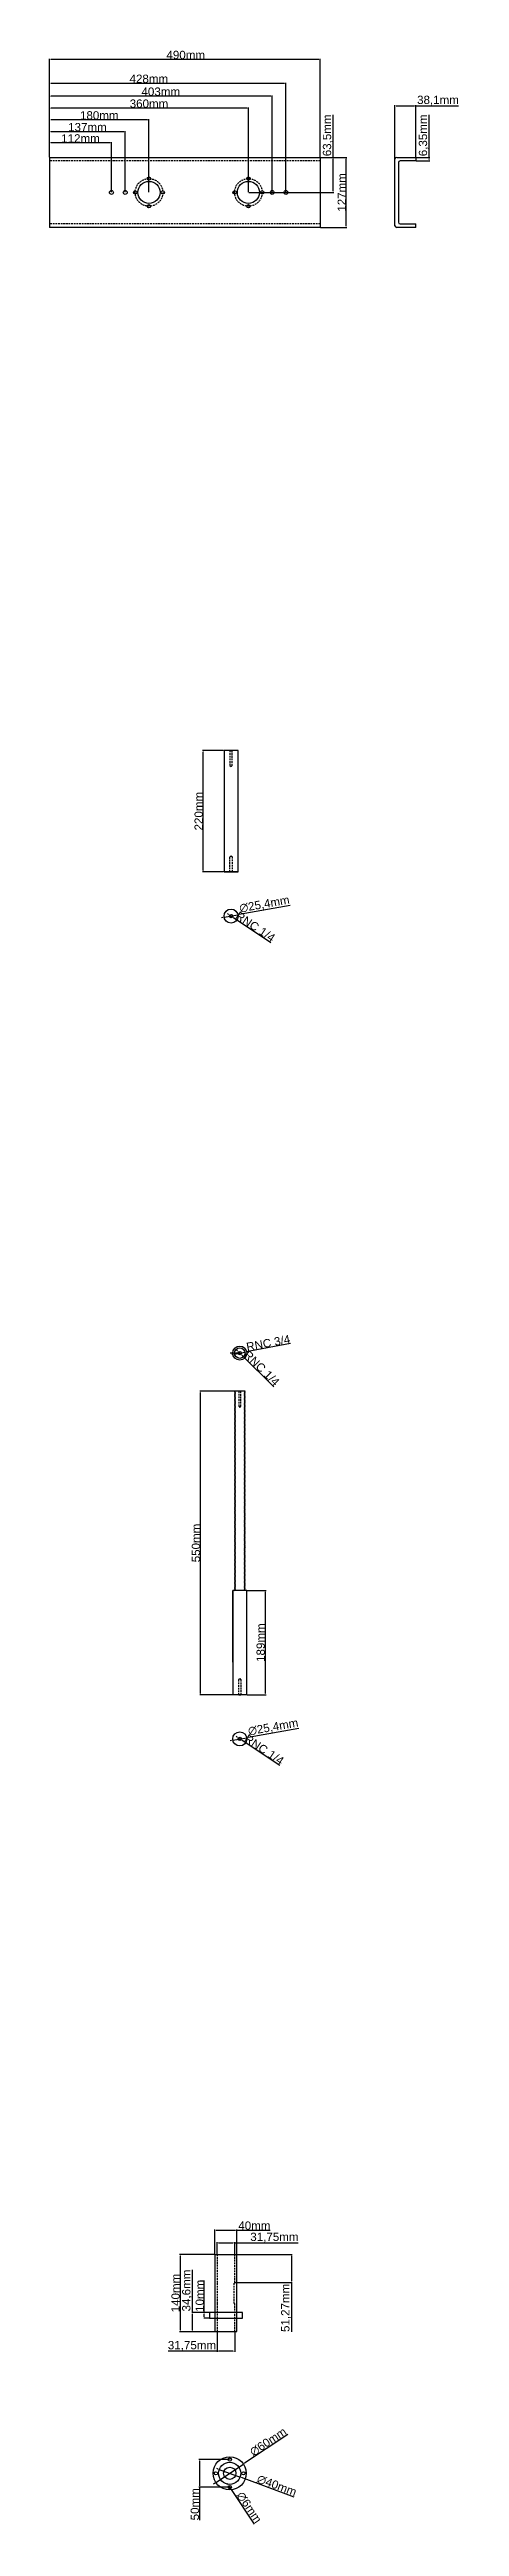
# Model space of a CAD drawing. Header units: centimetres. Extents: x -4347 to 28631, y 41590 to 109107.
# Drawn here: x 27779 to 28521, y 59334 to 63822 of the extents above; entities that cross this region are included whole.
import ezdxf

# ---------------------------------------------------------------- set-up
doc = ezdxf.new("R2010")
doc.units = ezdxf.units.CM
doc.header["$LTSCALE"] = 0.5
doc.linetypes.add('DASHED2', pattern=[9.525, 6.35, -3.175])
doc.styles.get("Standard").update_dxf_attribs({"font": 'arial.ttf'})
doc.dimstyles.new('ISO-25', dxfattribs={"dimtxt": 15, "dimasz": 2.5, "dimexe": 1.25, "dimexo": 0.625, "dimtad": 1, "dimtxsty": 'Standard', "dimcen": 2.5, "dimclrd": 1, "dimclre": 1, "dimadec": 0, "dimazin": 0, "dimtfac": 1, "dimtmove": 0, "dimatfit": 3, "dimfxl": 1, "dimarcsym": 0})

msp = doc.modelspace()

# ---------------------------------------------------------------- blocks, each defined once
blk = doc.blocks.new('*D213')
at = {"color": 1, "lineweight": -2, "transparency": 16777216}
for p, q in [((28078.1, 59827.8), (28078.1, 59872.1)), ((28080.6, 59870.9), (28115.6, 59870.9)), ((28118.1, 59827.8), (28118.1, 59872.1)), ((28118.1, 59870.9), (28178.5, 59870.9))]:
    blk.add_line(p, q, dxfattribs=at)
at = {"color": 1, "transparency": 16777216}
for points in [[(28080.6, 59871.3), (28080.6, 59870.5), (28078.1, 59870.9)], [(28115.6, 59871.3), (28115.6, 59870.5), (28118.1, 59870.9)]]:
    blk.add_solid(points, dxfattribs=at)
at = {"layer": 'Defpoints', "color": 0, "transparency": 16777216}
for p in [(28118.1, 59870.9), (28078.1, 59827.1), (28118.1, 59827.1)]:
    blk.add_point(p, dxfattribs=at)
at = {"color": 0, "transparency": 16777216, "insert": (28149.6, 59879.2), "char_height": 15, "attachment_point": 5}
blk.add_mtext('40mm', dxfattribs=at)
blk = doc.blocks.new('*D214')
at = {"color": 1, "lineweight": -2, "transparency": 16777216}
for p, q in [((28082.3, 59827.8), (28082.3, 59849.1)), ((28084.8, 59847.9), (28111.5, 59847.9)), ((28114, 59827.8), (28114, 59849.1)), ((28114, 59847.9), (28229, 59847.9))]:
    blk.add_line(p, q, dxfattribs=at)
at = {"color": 1, "transparency": 16777216}
for points in [[(28084.8, 59848.3), (28084.8, 59847.5), (28082.3, 59847.9)], [(28111.5, 59848.3), (28111.5, 59847.5), (28114, 59847.9)]]:
    blk.add_solid(points, dxfattribs=at)
at = {"layer": 'Defpoints', "color": 0, "transparency": 16777216}
for p in [(28082.3, 59827.1), (28114, 59847.9), (28114, 59827.1)]:
    blk.add_point(p, dxfattribs=at)
at = {"color": 0, "transparency": 16777216, "insert": (28185.9, 59857.5), "char_height": 15, "attachment_point": 5}
blk.add_mtext('31,75mm', dxfattribs=at)
blk = doc.blocks.new('*D215')
at = {"color": 1, "lineweight": -2, "transparency": 16777216}
for p, q in [((28118.8, 59827.1), (28217.9, 59827.1)), ((28216.6, 59824.6), (28216.6, 59778.4)), ((28114.6, 59775.9), (28217.9, 59775.9)), ((28216.6, 59775.9), (28216.6, 59687))]:
    blk.add_line(p, q, dxfattribs=at)
at = {"color": 1, "transparency": 16777216}
for points in [[(28216.2, 59824.6), (28217, 59824.6), (28216.6, 59827.1)], [(28216.2, 59778.4), (28217, 59778.4), (28216.6, 59775.9)]]:
    blk.add_solid(points, dxfattribs=at)
at = {"layer": 'Defpoints', "color": 0, "transparency": 16777216}
for p in [(28118.1, 59827.1), (28114, 59775.9), (28216.6, 59775.9)]:
    blk.add_point(p, dxfattribs=at)
at = {"color": 0, "transparency": 16777216, "insert": (28207, 59730.2), "char_height": 15, "attachment_point": 5, "rotation": 90}
blk.add_mtext('51,27mm', dxfattribs=at)
blk = doc.blocks.new('*D216')
at = {"color": 1, "lineweight": -2, "transparency": 16777216}
for p, q in [((28077.5, 59827.1), (28014, 59827.1)), ((28015.3, 59824.6), (28015.3, 59689.6)), ((28077.5, 59687.1), (28014, 59687.1))]:
    blk.add_line(p, q, dxfattribs=at)
at = {"color": 1, "transparency": 16777216}
for points in [[(28014.9, 59824.6), (28015.7, 59824.6), (28015.3, 59827.1)], [(28014.9, 59689.6), (28015.7, 59689.6), (28015.3, 59687.1)]]:
    blk.add_solid(points, dxfattribs=at)
at = {"layer": 'Defpoints', "color": 0, "transparency": 16777216}
for p in [(28078.1, 59827.1), (28015.3, 59687.1), (28078.1, 59687.1)]:
    blk.add_point(p, dxfattribs=at)
at = {"color": 0, "transparency": 16777216, "insert": (28007, 59757.1), "char_height": 15, "attachment_point": 5, "rotation": 90}
blk.add_mtext('140mm', dxfattribs=at)
blk = doc.blocks.new('*D219')
at = {"color": 1, "lineweight": -2, "transparency": 16777216}
for p, q in [((28037.3, 59721.7), (28037.3, 59798.9)), ((28067.5, 59721.7), (28036.1, 59721.7)), ((28077.5, 59687.1), (28036.1, 59687.1)), ((28037.3, 59689.6), (28037.3, 59719.2))]:
    blk.add_line(p, q, dxfattribs=at)
at = {"color": 1, "transparency": 16777216}
for points in [[(28036.9, 59719.2), (28037.8, 59719.2), (28037.3, 59721.7)], [(28036.9, 59689.6), (28037.8, 59689.6), (28037.3, 59687.1)]]:
    blk.add_solid(points, dxfattribs=at)
at = {"layer": 'Defpoints', "color": 0, "transparency": 16777216}
for p in [(28037.3, 59721.7), (28068.1, 59721.7), (28078.1, 59687.1)]:
    blk.add_point(p, dxfattribs=at)
at = {"color": 0, "transparency": 16777216, "insert": (28027.7, 59761.6), "char_height": 15, "attachment_point": 5, "rotation": 90}
blk.add_mtext('34,6mm', dxfattribs=at)
blk = doc.blocks.new('*D220')
at = {"color": 1, "lineweight": -2, "transparency": 16777216}
for p, q in [((28059, 59721.7), (28059, 59780.1)), ((28067.5, 59721.7), (28057.8, 59721.7)), ((28067.5, 59711.7), (28057.8, 59711.7)), ((28059, 59714.2), (28059, 59719.2))]:
    blk.add_line(p, q, dxfattribs=at)
at = {"color": 1, "transparency": 16777216}
for points in [[(28058.6, 59719.2), (28059.5, 59719.2), (28059, 59721.7)], [(28058.6, 59714.2), (28059.5, 59714.2), (28059, 59711.7)]]:
    blk.add_solid(points, dxfattribs=at)
at = {"layer": 'Defpoints', "color": 0, "transparency": 16777216}
for p in [(28059, 59721.7), (28068.1, 59721.7), (28068.1, 59711.7)]:
    blk.add_point(p, dxfattribs=at)
at = {"color": 0, "transparency": 16777216, "insert": (28050.8, 59752.1), "char_height": 15, "attachment_point": 5, "rotation": 90}
blk.add_mtext('10mm', dxfattribs=at)
blk = doc.blocks.new('*D217')
at = {"color": 1, "lineweight": -2, "transparency": 16777216}
for p, q in [((28082.3, 59686.5), (28082.3, 59650.4)), ((28114, 59686.5), (28114, 59650.4)), ((28082.3, 59651.6), (27993.4, 59651.6)), ((28111.5, 59651.6), (28084.8, 59651.6))]:
    blk.add_line(p, q, dxfattribs=at)
at = {"color": 1, "transparency": 16777216}
for points in [[(28084.8, 59652.1), (28084.8, 59651.2), (28082.3, 59651.6)], [(28111.5, 59652.1), (28111.5, 59651.2), (28114, 59651.6)]]:
    blk.add_solid(points, dxfattribs=at)
at = {"layer": 'Defpoints', "color": 0, "transparency": 16777216}
for p in [(28082.3, 59687.1), (28114, 59687.1), (28082.3, 59651.6)]:
    blk.add_point(p, dxfattribs=at)
at = {"color": 0, "transparency": 16777216, "insert": (28036.6, 59661.3), "char_height": 15, "attachment_point": 5}
blk.add_mtext('31,75mm', dxfattribs=at)
blk = doc.blocks.new('*D221')
at = {"color": 1, "lineweight": -2, "transparency": 16777216}
for p, q in [((28209.9, 59500.8), (28131.9, 59448.6)), ((28077.9, 59412.4), (28075.8, 59411)), ((28080, 59413.8), (28129.8, 59447.2))]:
    blk.add_line(p, q, dxfattribs=at)
at = {"color": 1, "transparency": 16777216}
for points in [[(28077.7, 59412.7), (28078.1, 59412), (28080, 59413.8)], [(28131.7, 59448.9), (28132.1, 59448.2), (28129.8, 59447.2)]]:
    blk.add_solid(points, dxfattribs=at)
at = {"layer": 'Defpoints', "color": 0, "transparency": 16777216}
for p in [(28080, 59413.8), (28129.8, 59447.2)]:
    blk.add_point(p, dxfattribs=at)
at = {"color": 0, "transparency": 16777216, "insert": (28174.5, 59487.6), "char_height": 15, "attachment_point": 5, "rotation": 33.8345}
blk.add_mtext('∅60mm', dxfattribs=at)
blk = doc.blocks.new('*D218')
at = {"color": 1, "lineweight": -2, "transparency": 16777216}
for p, q in [((28104.3, 59455.5), (28048.9, 59455.5)), ((28050.2, 59453), (28050.2, 59408)), ((28104.3, 59405.5), (28048.9, 59405.5)), ((28050.2, 59405.5), (28050.2, 59345.7))]:
    blk.add_line(p, q, dxfattribs=at)
at = {"color": 1, "transparency": 16777216}
for points in [[(28049.8, 59453), (28050.6, 59453), (28050.2, 59455.5)], [(28049.8, 59408), (28050.6, 59408), (28050.2, 59405.5)]]:
    blk.add_solid(points, dxfattribs=at)
at = {"layer": 'Defpoints', "color": 0, "transparency": 16777216}
for p in [(28104.9, 59455.5), (28050.2, 59405.5), (28104.9, 59405.5)]:
    blk.add_point(p, dxfattribs=at)
at = {"color": 0, "transparency": 16777216, "insert": (28041.9, 59374.4), "char_height": 15, "attachment_point": 5, "rotation": 90}
blk.add_mtext('50mm', dxfattribs=at)
blk = doc.blocks.new('*D222')
at = {"color": 1, "lineweight": -2, "transparency": 16777216}
for p, q in [((28083.8, 59438.3), (28081.4, 59439.1)), ((28086.1, 59437.4), (28123.7, 59423.6)), ((28221.7, 59387.5), (28126, 59422.7))]:
    blk.add_line(p, q, dxfattribs=at)
at = {"color": 1, "transparency": 16777216}
for points in [[(28083.9, 59438.6), (28083.7, 59437.9), (28086.1, 59437.4)], [(28126.2, 59423.1), (28125.9, 59422.3), (28123.7, 59423.6)]]:
    blk.add_solid(points, dxfattribs=at)
at = {"layer": 'Defpoints', "color": 0, "transparency": 16777216}
for p in [(28086.1, 59437.4), (28123.7, 59423.6)]:
    blk.add_point(p, dxfattribs=at)
at = {"color": 0, "transparency": 16777216, "insert": (28190.2, 59408.4), "char_height": 15, "attachment_point": 5, "rotation": 339.7968}
blk.add_mtext('∅40mm', dxfattribs=at)
blk = doc.blocks.new('*D223')
at = {"color": 1, "lineweight": -2, "transparency": 16777216}
for p, q in [((28101.8, 59410), (28100.5, 59412.1)), ((28103.2, 59408), (28106.6, 59403)), ((28150.1, 59338.1), (28108, 59400.9))]:
    blk.add_line(p, q, dxfattribs=at)
at = {"color": 1, "transparency": 16777216}
for points in [[(28102.2, 59410.3), (28101.5, 59409.8), (28103.2, 59408)], [(28108.3, 59401.1), (28107.6, 59400.7), (28106.6, 59403)]]:
    blk.add_solid(points, dxfattribs=at)
at = {"layer": 'Defpoints', "color": 0, "transparency": 16777216}
for p in [(28103.2, 59408), (28106.6, 59403)]:
    blk.add_point(p, dxfattribs=at)
at = {"color": 0, "transparency": 16777216, "insert": (28140.1, 59368.7), "char_height": 15, "attachment_point": 5, "rotation": 303.8477}
blk.add_mtext('∅6mm', dxfattribs=at)
blk = doc.blocks.new('*D207')
at = {"color": 1, "lineweight": -2, "transparency": 16777216}
for p, q in [((28113.5, 61390.9), (28050.8, 61390.9)), ((28052.1, 60843.4), (28052.1, 61388.4)), ((28109.9, 60840.9), (28050.8, 60840.9))]:
    blk.add_line(p, q, dxfattribs=at)
at = {"color": 1, "transparency": 16777216}
for points in [[(28051.7, 61388.4), (28052.5, 61388.4), (28052.1, 61390.9)], [(28051.7, 60843.4), (28052.5, 60843.4), (28052.1, 60840.9)]]:
    blk.add_solid(points, dxfattribs=at)
at = {"layer": 'Defpoints', "color": 0, "transparency": 16777216}
for p in [(28052.1, 61390.9), (28114.1, 61390.9), (28110.5, 60840.9)]:
    blk.add_point(p, dxfattribs=at)
at = {"color": 0, "transparency": 16777216, "insert": (28043.8, 61115.9), "char_height": 15, "attachment_point": 5, "rotation": 90}
blk.add_mtext('550mm', dxfattribs=at)
blk = doc.blocks.new('*D208')
at = {"color": 1, "lineweight": -2, "transparency": 16777216}
for p, q in [((28136.5, 61029.9), (28170.7, 61029.9)), ((28169.4, 61027.4), (28169.4, 60843.4)), ((28136.5, 60840.9), (28170.7, 60840.9))]:
    blk.add_line(p, q, dxfattribs=at)
at = {"color": 1, "transparency": 16777216}
for points in [[(28169, 61027.4), (28169.8, 61027.4), (28169.4, 61029.9)], [(28169, 60843.4), (28169.8, 60843.4), (28169.4, 60840.9)]]:
    blk.add_solid(points, dxfattribs=at)
at = {"layer": 'Defpoints', "color": 0, "transparency": 16777216}
for p in [(28135.9, 61029.9), (28135.9, 60840.9), (28169.4, 60840.9)]:
    blk.add_point(p, dxfattribs=at)
at = {"color": 0, "transparency": 16777216, "insert": (28161.1, 60935.4), "char_height": 15, "attachment_point": 5, "rotation": 90}
blk.add_mtext('189mm', dxfattribs=at)
blk = doc.blocks.new('*D209')
at = {"color": 1, "lineweight": -2, "transparency": 16777216}
for p, q in [((28110.7, 60758.7), (28135.7, 60763.1)), ((28230.3, 60779.8), (28138.2, 60763.6)), ((28108.2, 60758.3), (28105.8, 60757.8))]:
    blk.add_line(p, q, dxfattribs=at)
at = {"color": 1, "transparency": 16777216}
for points in [[(28108.2, 60758.7), (28108.3, 60757.9), (28110.7, 60758.7)], [(28138.1, 60764), (28138.2, 60763.1), (28135.7, 60763.1)]]:
    blk.add_solid(points, dxfattribs=at)
at = {"layer": 'Defpoints', "color": 0, "transparency": 16777216}
for p in [(28110.7, 60758.7), (28135.7, 60763.1)]:
    blk.add_point(p, dxfattribs=at)
at = {"color": 0, "transparency": 16777216, "insert": (28183.7, 60781.6), "char_height": 15, "attachment_point": 5, "rotation": 10.0101}
blk.add_mtext('∅25,4mm', dxfattribs=at)
blk = doc.blocks.new('*D210')
at = {"color": 1, "lineweight": -2, "transparency": 16777216}
for p, q in [((28118.6, 60764), (28116.5, 60765.4)), ((28120.7, 60762.6), (28125.7, 60759.2)), ((28195.5, 60712.6), (28127.8, 60757.9))]:
    blk.add_line(p, q, dxfattribs=at)
at = {"color": 1, "transparency": 16777216}
for points in [[(28118.9, 60764.3), (28118.4, 60763.6), (28120.7, 60762.6)], [(28128, 60758.2), (28127.5, 60757.5), (28125.7, 60759.2)]]:
    blk.add_solid(points, dxfattribs=at)
at = {"layer": 'Defpoints', "color": 0, "transparency": 16777216}
for p in [(28120.7, 60762.6), (28125.7, 60759.2)]:
    blk.add_point(p, dxfattribs=at)
at = {"color": 0, "transparency": 16777216, "insert": (28167.3, 60741.5), "char_height": 15, "attachment_point": 5, "rotation": 326.2636}
blk.add_mtext('RNC 1/4', dxfattribs=at)
blk = doc.blocks.new('*D211')
at = {"color": 1, "lineweight": -2, "transparency": 16777216}
for p, q in [((28215, 61477.3), (28135, 61462.2)), ((28111.4, 61457.7), (28108.9, 61457.2)), ((28113.8, 61458.1), (28132.5, 61461.7))]:
    blk.add_line(p, q, dxfattribs=at)
at = {"color": 1, "transparency": 16777216}
for points in [[(28111.3, 61458.1), (28111.5, 61457.3), (28113.8, 61458.1)], [(28134.9, 61462.6), (28135.1, 61461.7), (28132.5, 61461.7)]]:
    blk.add_solid(points, dxfattribs=at)
at = {"layer": 'Defpoints', "color": 0, "transparency": 16777216}
for p in [(28113.8, 61458.1), (28132.5, 61461.7)]:
    blk.add_point(p, dxfattribs=at)
at = {"color": 0, "transparency": 16777216, "insert": (28174.7, 61478.2), "char_height": 15, "attachment_point": 5, "rotation": 10.7104}
blk.add_mtext('RNC 3/4', dxfattribs=at)
blk = doc.blocks.new('*D212')
at = {"color": 1, "lineweight": -2, "transparency": 16777216}
for p, q in [((28119.3, 61463.8), (28117.5, 61465.5)), ((28121.1, 61462), (28125.3, 61457.8)), ((28185, 61398.8), (28127.1, 61456))]:
    blk.add_line(p, q, dxfattribs=at)
at = {"color": 1, "transparency": 16777216}
for points in [[(28119.6, 61464.1), (28119, 61463.5), (28121.1, 61462)], [(28127.4, 61456.3), (28126.8, 61455.8), (28125.3, 61457.8)]]:
    blk.add_solid(points, dxfattribs=at)
at = {"layer": 'Defpoints', "color": 0, "transparency": 16777216}
for p in [(28121.1, 61462), (28125.3, 61457.8)]:
    blk.add_point(p, dxfattribs=at)
at = {"color": 0, "transparency": 16777216, "insert": (28162.8, 61432.5), "char_height": 15, "attachment_point": 5, "rotation": 315.3308}
blk.add_mtext('RNC 1/4', dxfattribs=at)
blk = doc.blocks.new('*D194')
at = {"color": 1, "lineweight": -2, "transparency": 16777216}
for p, q in [((27778.8, 63626.8), (27778.8, 63738.2)), ((28179.3, 63736.9), (27781.3, 63736.9)), ((28181.8, 63563.3), (28181.8, 63738.2))]:
    blk.add_line(p, q, dxfattribs=at)
at = {"color": 1, "transparency": 16777216}
for points in [[(27781.3, 63737.4), (27781.3, 63736.5), (27778.8, 63736.9)], [(28179.3, 63737.4), (28179.3, 63736.5), (28181.8, 63736.9)]]:
    blk.add_solid(points, dxfattribs=at)
at = {"layer": 'Defpoints', "color": 0, "transparency": 16777216}
for p in [(27778.8, 63736.9), (27778.8, 63626.2), (28181.8, 63562.7)]:
    blk.add_point(p, dxfattribs=at)
at = {"color": 0, "transparency": 16777216, "insert": (27980.1, 63745.2), "char_height": 15, "attachment_point": 5}
blk.add_mtext('403mm', dxfattribs=at)
blk = doc.blocks.new('*D195')
at = {"color": 1, "lineweight": -2, "transparency": 16777216}
for p, q in [((27778.8, 63626.8), (27778.8, 63761.4)), ((28204.3, 63760.2), (27781.3, 63760.2)), ((28206.8, 63563.3), (28206.8, 63761.4))]:
    blk.add_line(p, q, dxfattribs=at)
at = {"color": 1, "transparency": 16777216}
for points in [[(27781.3, 63760.6), (27781.3, 63759.8), (27778.8, 63760.2)], [(28204.3, 63760.6), (28204.3, 63759.8), (28206.8, 63760.2)]]:
    blk.add_solid(points, dxfattribs=at)
at = {"layer": 'Defpoints', "color": 0, "transparency": 16777216}
for p in [(27778.8, 63760.2), (27778.8, 63626.2), (28206.8, 63562.7)]:
    blk.add_point(p, dxfattribs=at)
at = {"color": 0, "transparency": 16777216, "insert": (27958.5, 63768.5), "char_height": 15, "attachment_point": 5}
blk.add_mtext('428mm', dxfattribs=at)
blk = doc.blocks.new('*D196')
at = {"color": 1, "lineweight": -2, "transparency": 16777216}
for p, q in [((27778.8, 63626.8), (27778.8, 63804.7)), ((28266.3, 63803.4), (27781.3, 63803.4)), ((28268.8, 63626.8), (28268.8, 63804.7))]:
    blk.add_line(p, q, dxfattribs=at)
at = {"color": 1, "transparency": 16777216}
for points in [[(27781.3, 63803.8), (27781.3, 63803), (27778.8, 63803.4)], [(28266.3, 63803.8), (28266.3, 63803), (28268.8, 63803.4)]]:
    blk.add_solid(points, dxfattribs=at)
at = {"layer": 'Defpoints', "color": 0, "transparency": 16777216}
for p in [(27778.8, 63803.4), (27778.8, 63626.2), (28268.8, 63626.2)]:
    blk.add_point(p, dxfattribs=at)
at = {"color": 0, "transparency": 16777216, "insert": (28025.3, 63811.7), "char_height": 15, "attachment_point": 5}
blk.add_mtext('490mm', dxfattribs=at)
blk = doc.blocks.new('*D197')
at = {"color": 1, "lineweight": -2, "transparency": 16777216}
for p, q in [((28292.1, 63626.2), (28292.1, 63703.5)), ((28269.4, 63626.2), (28293.4, 63626.2)), ((28292.1, 63565.2), (28292.1, 63623.7)), ((28139.4, 63562.7), (28293.4, 63562.7))]:
    blk.add_line(p, q, dxfattribs=at)
at = {"color": 1, "transparency": 16777216}
for points in [[(28291.7, 63623.7), (28292.5, 63623.7), (28292.1, 63626.2)], [(28291.7, 63565.2), (28292.5, 63565.2), (28292.1, 63562.7)]]:
    blk.add_solid(points, dxfattribs=at)
at = {"layer": 'Defpoints', "color": 0, "transparency": 16777216}
for p in [(28268.8, 63626.2), (28292.1, 63626.2), (28138.8, 63562.7)]:
    blk.add_point(p, dxfattribs=at)
at = {"color": 0, "transparency": 16777216, "insert": (28282.5, 63666.1), "char_height": 15, "attachment_point": 5, "rotation": 90}
blk.add_mtext('63,5mm', dxfattribs=at)
blk = doc.blocks.new('*D193')
at = {"color": 1, "lineweight": -2, "transparency": 16777216}
for p, q in [((28269.4, 63626.2), (28317.3, 63626.2)), ((28316.1, 63501.7), (28316.1, 63623.7)), ((28269.4, 63499.2), (28317.3, 63499.2))]:
    blk.add_line(p, q, dxfattribs=at)
at = {"color": 1, "transparency": 16777216}
for points in [[(28315.6, 63623.7), (28316.5, 63623.7), (28316.1, 63626.2)], [(28315.6, 63501.7), (28316.5, 63501.7), (28316.1, 63499.2)]]:
    blk.add_solid(points, dxfattribs=at)
at = {"layer": 'Defpoints', "color": 0, "transparency": 16777216}
for p in [(28268.8, 63626.2), (28316.1, 63626.2), (28268.8, 63499.2)]:
    blk.add_point(p, dxfattribs=at)
at = {"color": 0, "transparency": 16777216, "insert": (28307.9, 63562.7), "char_height": 15, "attachment_point": 5, "rotation": 90}
blk.add_mtext('127mm', dxfattribs=at)
blk = doc.blocks.new('*D198')
at = {"color": 1, "lineweight": -2, "transparency": 16777216}
for p, q in [((27778.8, 63626.8), (27778.8, 63653.7)), ((27888.3, 63652.5), (27781.3, 63652.5)), ((27890.8, 63563.3), (27890.8, 63653.7))]:
    blk.add_line(p, q, dxfattribs=at)
at = {"color": 1, "transparency": 16777216}
for points in [[(27781.3, 63652.9), (27781.3, 63652.1), (27778.8, 63652.5)], [(27888.3, 63652.9), (27888.3, 63652.1), (27890.8, 63652.5)]]:
    blk.add_solid(points, dxfattribs=at)
at = {"layer": 'Defpoints', "color": 0, "transparency": 16777216}
for p in [(27778.8, 63652.5), (27778.8, 63626.2), (27890.8, 63562.7)]:
    blk.add_point(p, dxfattribs=at)
at = {"color": 0, "transparency": 16777216, "insert": (27834.8, 63660.6), "char_height": 15, "attachment_point": 5}
blk.add_mtext('112mm', dxfattribs=at)
blk = doc.blocks.new('*D199')
at = {"color": 1, "lineweight": -2, "transparency": 16777216}
for p, q in [((27778.8, 63626.8), (27778.8, 63673.9)), ((27913.3, 63672.6), (27781.3, 63672.6)), ((27915.8, 63563.3), (27915.8, 63673.9))]:
    blk.add_line(p, q, dxfattribs=at)
at = {"color": 1, "transparency": 16777216}
for points in [[(27781.3, 63673), (27781.3, 63672.2), (27778.8, 63672.6)], [(27913.3, 63673), (27913.3, 63672.2), (27915.8, 63672.6)]]:
    blk.add_solid(points, dxfattribs=at)
at = {"layer": 'Defpoints', "color": 0, "transparency": 16777216}
for p in [(27778.8, 63672.6), (27778.8, 63626.2), (27915.8, 63562.7)]:
    blk.add_point(p, dxfattribs=at)
at = {"color": 0, "transparency": 16777216, "insert": (27847.3, 63680.9), "char_height": 15, "attachment_point": 5}
blk.add_mtext('137mm', dxfattribs=at)
blk = doc.blocks.new('*D200')
at = {"color": 1, "lineweight": -2, "transparency": 16777216}
for p, q in [((27778.8, 63626.8), (27778.8, 63695.1)), ((27956.3, 63693.9), (27781.3, 63693.9)), ((27958.8, 63563.3), (27958.8, 63695.1))]:
    blk.add_line(p, q, dxfattribs=at)
at = {"color": 1, "transparency": 16777216}
for points in [[(27781.3, 63694.3), (27781.3, 63693.5), (27778.8, 63693.9)], [(27956.3, 63694.3), (27956.3, 63693.5), (27958.8, 63693.9)]]:
    blk.add_solid(points, dxfattribs=at)
at = {"layer": 'Defpoints', "color": 0, "transparency": 16777216}
for p in [(27778.8, 63693.9), (27778.8, 63626.2), (27958.8, 63562.7)]:
    blk.add_point(p, dxfattribs=at)
at = {"color": 0, "transparency": 16777216, "insert": (27868.8, 63702.2), "char_height": 15, "attachment_point": 5}
blk.add_mtext('180mm', dxfattribs=at)
blk = doc.blocks.new('*D201')
at = {"color": 1, "lineweight": -2, "transparency": 16777216}
for p, q in [((27778.8, 63626.8), (27778.8, 63716.5)), ((28136.3, 63715.2), (27781.3, 63715.2)), ((28138.8, 63563.3), (28138.8, 63716.5))]:
    blk.add_line(p, q, dxfattribs=at)
at = {"color": 1, "transparency": 16777216}
for points in [[(27781.3, 63715.6), (27781.3, 63714.8), (27778.8, 63715.2)], [(28136.3, 63715.6), (28136.3, 63714.8), (28138.8, 63715.2)]]:
    blk.add_solid(points, dxfattribs=at)
at = {"layer": 'Defpoints', "color": 0, "transparency": 16777216}
for p in [(27778.8, 63715.2), (27778.8, 63626.2), (28138.8, 63562.7)]:
    blk.add_point(p, dxfattribs=at)
at = {"color": 0, "transparency": 16777216, "insert": (27958.8, 63723.5), "char_height": 15, "attachment_point": 5}
blk.add_mtext('360mm', dxfattribs=at)
blk = doc.blocks.new('*D202')
at = {"color": 1, "lineweight": -2, "transparency": 16777216}
for p, q in [((28465.9, 63626.2), (28465.9, 63703.5)), ((28442.8, 63626.2), (28467.1, 63626.2)), ((28442.8, 63619.8), (28467.1, 63619.8)), ((28465.9, 63622.3), (28465.9, 63623.7))]:
    blk.add_line(p, q, dxfattribs=at)
at = {"color": 1, "transparency": 16777216}
for points in [[(28465.4, 63623.7), (28466.3, 63623.7), (28465.9, 63626.2)], [(28465.4, 63622.3), (28466.3, 63622.3), (28465.9, 63619.8)]]:
    blk.add_solid(points, dxfattribs=at)
at = {"layer": 'Defpoints', "color": 0, "transparency": 16777216}
for p in [(28442.2, 63626.2), (28442.2, 63619.8), (28465.9, 63626.2)]:
    blk.add_point(p, dxfattribs=at)
at = {"color": 0, "transparency": 16777216, "insert": (28456.2, 63666.1), "char_height": 15, "attachment_point": 5, "rotation": 90}
blk.add_mtext('6,35mm', dxfattribs=at)
blk = doc.blocks.new('*D203')
at = {"color": 1, "lineweight": -2, "transparency": 16777216}
for p, q in [((28404.1, 63623.6), (28404.1, 63720.6)), ((28442.2, 63626.8), (28442.2, 63720.6)), ((28406.6, 63719.3), (28439.7, 63719.3)), ((28442.2, 63719.3), (28519.4, 63719.3))]:
    blk.add_line(p, q, dxfattribs=at)
at = {"color": 1, "transparency": 16777216}
for points in [[(28406.6, 63719.7), (28406.6, 63718.9), (28404.1, 63719.3)], [(28439.7, 63719.7), (28439.7, 63718.9), (28442.2, 63719.3)]]:
    blk.add_solid(points, dxfattribs=at)
at = {"layer": 'Defpoints', "color": 0, "transparency": 16777216}
for p in [(28442.2, 63719.3), (28404.1, 63623), (28442.2, 63626.2)]:
    blk.add_point(p, dxfattribs=at)
at = {"color": 0, "transparency": 16777216, "insert": (28482.1, 63729), "char_height": 15, "attachment_point": 5}
blk.add_mtext('38,1mm', dxfattribs=at)
blk = doc.blocks.new('*D204')
at = {"color": 1, "lineweight": -2, "transparency": 16777216}
for p, q in [((28092.3, 62249), (28089.9, 62248.6)), ((28094.8, 62249.5), (28119.8, 62253.9)), ((28214.4, 62270.6), (28122.3, 62254.3))]:
    blk.add_line(p, q, dxfattribs=at)
at = {"color": 1, "transparency": 16777216}
for points in [[(28092.3, 62249.4), (28092.4, 62248.6), (28094.8, 62249.5)], [(28122.2, 62254.7), (28122.4, 62253.9), (28119.8, 62253.9)]]:
    blk.add_solid(points, dxfattribs=at)
at = {"layer": 'Defpoints', "color": 0, "transparency": 16777216}
for p in [(28094.8, 62249.5), (28119.8, 62253.9)]:
    blk.add_point(p, dxfattribs=at)
at = {"color": 0, "transparency": 16777216, "insert": (28167.9, 62272.4), "char_height": 15, "attachment_point": 5, "rotation": 10.0101}
blk.add_mtext('∅25,4mm', dxfattribs=at)
blk = doc.blocks.new('*D205')
at = {"color": 1, "lineweight": -2, "transparency": 16777216}
for p, q in [((28102.7, 62254.7), (28100.7, 62256.1)), ((28104.8, 62253.3), (28109.8, 62250)), ((28179.6, 62203.4), (28111.9, 62248.6))]:
    blk.add_line(p, q, dxfattribs=at)
at = {"color": 1, "transparency": 16777216}
for points in [[(28103, 62255.1), (28102.5, 62254.4), (28104.8, 62253.3)], [(28112.1, 62249), (28111.7, 62248.3), (28109.8, 62250)]]:
    blk.add_solid(points, dxfattribs=at)
at = {"layer": 'Defpoints', "color": 0, "transparency": 16777216}
for p in [(28104.8, 62253.3), (28109.8, 62250)]:
    blk.add_point(p, dxfattribs=at)
at = {"color": 0, "transparency": 16777216, "insert": (28151.4, 62232.3), "char_height": 15, "attachment_point": 5, "rotation": 326.2636}
blk.add_mtext('RNC 1/4', dxfattribs=at)
blk = doc.blocks.new('*D206')
at = {"color": 1, "lineweight": -2, "transparency": 16777216}
for p, q in [((28094, 62551.7), (28055.8, 62551.7)), ((28057.1, 62334.2), (28057.1, 62549.2)), ((28094, 62331.7), (28055.8, 62331.7))]:
    blk.add_line(p, q, dxfattribs=at)
at = {"color": 1, "transparency": 16777216}
for points in [[(28056.6, 62549.2), (28057.5, 62549.2), (28057.1, 62551.7)], [(28056.6, 62334.2), (28057.5, 62334.2), (28057.1, 62331.7)]]:
    blk.add_solid(points, dxfattribs=at)
at = {"layer": 'Defpoints', "color": 0, "transparency": 16777216}
for p in [(28057.1, 62551.7), (28094.6, 62551.7), (28094.6, 62331.7)]:
    blk.add_point(p, dxfattribs=at)
at = {"color": 0, "transparency": 16777216, "insert": (28048.8, 62441.7), "char_height": 15, "attachment_point": 5, "rotation": 90}
blk.add_mtext('220mm', dxfattribs=at)

# ---------------------------------------------------------------- dimensions: what is measured, and where the dimension line sits
for base, p1, p2, picture, middle in [((27778.785, 63803.416), (28268.785, 63626.151), (27778.785, 63626.151), '*D196', (28025.335, 63803.416)), ((27778.785, 63760.175), (28206.785, 63562.651), (27778.785, 63626.151), '*D195', (27958.537, 63760.175)), ((27778.785, 63736.936), (28181.785, 63562.651), (27778.785, 63626.151), '*D194', (27980.135, 63736.936)), ((28114.018, 59847.876), (28082.268, 59827.125), (28114.018, 59827.125), '*D214', (28185.854, 59847.876))]:
    dim = msp.add_linear_dim(base=base, p1=p1, p2=p2, dimstyle='ISO-25', override={"dimpost": 'mm'})
    dim.commit()
    dim.dimension.update_dxf_attribs({"geometry": picture, "text_midpoint": middle, "dimtype": 160})
for base, p1, p2, picture, middle in [((27778.785, 63715.218), (28138.785, 63562.651), (27778.785, 63626.151), '*D201', (27958.785, 63723.506)), ((28442.202, 63719.326), (28404.102, 63622.976), (28442.202, 63626.151), '*D203', (28482.06, 63728.965)), ((27778.785, 63693.893), (27958.785, 63562.651), (27778.785, 63626.151), '*D200', (27868.785, 63702.176)), ((27778.785, 63672.628), (27915.785, 63562.651), (27778.785, 63626.151), '*D199', (27847.285, 63680.916)), ((27778.785, 63652.482), (27890.785, 63562.651), (27778.785, 63626.151), '*D198', (27834.785, 63660.638)), ((28118.143, 59870.885), (28078.143, 59827.125), (28118.143, 59827.125), '*D213', (28149.569, 59879.168)), ((28082.268, 59651.649), (28114.018, 59687.125), (28082.268, 59687.125), '*D217', (28036.583, 59661.288))]:
    dim = msp.add_linear_dim(base=base, p1=p1, p2=p2, dimstyle='ISO-25', override={"dimpost": 'mm'})
    dim.commit()
    dim.dimension.update_dxf_attribs({"geometry": picture, "text_midpoint": middle})
for base, p1, p2, picture, middle in [((28292.121, 63626.151), (28138.785, 63562.651), (28268.785, 63626.151), '*D197', (28282.482, 63666.054)), ((28465.864, 63626.151), (28442.202, 63619.801), (28442.202, 63626.151), '*D202', (28456.225, 63666.054)), ((28316.062, 63626.151), (28268.785, 63499.151), (28268.785, 63626.151), '*D193', (28307.906, 63562.651)), ((28057.055, 62551.662), (28094.617, 62331.662), (28094.617, 62551.662), '*D206', (28048.772, 62441.662)), ((28052.086, 61390.916), (28110.494, 60840.916), (28114.075, 61390.916), '*D207', (28043.802, 61115.916)), ((28169.412, 60840.916), (28135.894, 61029.916), (28135.894, 60840.916), '*D208', (28161.129, 60935.416)), ((28015.293, 59687.125), (28078.143, 59827.125), (28078.143, 59687.125), '*D216', (28007.009, 59757.125)), ((28216.61, 59775.855), (28118.143, 59827.125), (28114.018, 59775.855), '*D215', (28206.971, 59730.165)), ((28037.334, 59721.725), (28078.143, 59687.125), (28068.143, 59721.725), '*D219', (28027.694, 59761.583)), ((28059.034, 59721.725), (28068.143, 59711.725), (28068.143, 59721.725), '*D220', (28050.751, 59752.144)), ((28050.174, 59405.482), (28104.91, 59455.482), (28104.91, 59405.482), '*D218', (28041.891, 59374.357))]:
    dim = msp.add_linear_dim(base=base, p1=p1, p2=p2, angle=90, dimstyle='ISO-25', override={"dimpost": 'mm'})
    dim.commit()
    dim.dimension.update_dxf_attribs({"geometry": picture, "text_midpoint": middle})
for p1, p2, picture, middle in [((28094.81, 62249.455), (28119.823, 62253.87), '*D204', (28167.859, 62272.386)), ((28110.687, 60758.708), (28135.7, 60763.123), '*D209', (28183.736, 60781.64))]:
    dim = msp.add_diameter_dim_2p(p1=p1, p2=p2, dimstyle='ISO-25', override={"dimpost": 'mm'})
    dim.commit()
    dim.dimension.update_dxf_attribs({"geometry": picture, "text_midpoint": middle})
for p1, p2, text, picture, middle in [((28104.822, 62253.328), (28109.811, 62249.996), 'RNC 1/4', '*D205', (28151.448, 62232.268)), ((28113.831, 61458.146), (28132.549, 61461.686), 'RNC 3/4', '*D211', (28174.687, 61478.19)), ((28121.057, 61462.025), (28125.324, 61457.807), 'RNC 1/4', '*D212', (28162.842, 61432.504)), ((28120.699, 60762.582), (28125.688, 60759.25), 'RNC 1/4', '*D210', (28167.325, 60741.521))]:
    dim = msp.add_diameter_dim_2p(p1=p1, p2=p2, text=text, dimstyle='ISO-25', override={"dimpost": 'mm'})
    dim.commit()
    dim.dimension.update_dxf_attribs({"geometry": picture, "text_midpoint": middle})
for p1, p2, picture, middle in [((28079.99, 59413.778), (28129.829, 59447.186), '*D221', (28179.327, 59480.364)), ((28086.14, 59437.389), (28123.679, 59423.575), '*D222', (28187.176, 59400.209)), ((28103.239, 59407.973), (28106.581, 59402.99), '*D223', (28132.859, 59363.806))]:
    dim = msp.add_diameter_dim_2p(p1=p1, p2=p2, dimstyle='ISO-25', override={"dimpost": 'mm'})
    dim.commit()
    dim.dimension.update_dxf_attribs({"geometry": picture, "text_midpoint": middle, "dimtype": 163})

# ---------------------------------------------------------------- linework, layer by layer
for p, q in [((27778.785, 63626.151), (27778.785, 63499.151)), ((27778.785, 63626.151), (27798.785, 63626.151)), ((27778.785, 63619.401), (27778.785, 63569.401)), ((27781.885, 63626.151), (28268.785, 63626.151)), ((28268.785, 63626.151), (28268.785, 63499.151)), ((28404.102, 63502.326), (28404.102, 63622.976)), ((28407.277, 63626.151), (28442.202, 63626.151)), ((28410.452, 63616.626), (28410.452, 63508.676)), ((28442.202, 63619.801), (28413.627, 63619.801)), ((28442.202, 63626.151), (28442.202, 63619.801)), ((28268.785, 63499.151), (27778.785, 63499.151)), ((28442.202, 63499.151), (28407.277, 63499.151)), ((28413.627, 63505.501), (28442.202, 63505.501)), ((28442.202, 63499.151), (28442.202, 63505.501)), ((28094.617, 62551.662), (28094.617, 62331.662)), ((28120.017, 62551.662), (28094.617, 62551.662)), ((28105.317, 62551.662), (28109.317, 62551.662)), ((28105.317, 62524.362), (28107.317, 62522.362)), ((28107.317, 62522.362), (28109.317, 62524.362)), ((28120.017, 62331.662), (28120.017, 62551.662)), ((28120.017, 62331.662), (28094.617, 62331.662)), ((28094.617, 62331.662), (28120.017, 62331.662)), ((28105.317, 62358.962), (28107.317, 62360.962)), ((28105.317, 62331.662), (28109.317, 62331.662)), ((28107.317, 62360.962), (28109.317, 62358.962)), ((28123.19, 61459.916), (28105.689, 61459.916)), ((28113.662, 61390.677), (28114.075, 61390.916)), ((28113.662, 61390.677), (28115.354, 61389.7)), ((28113.662, 61388.727), (28115.354, 61389.704)), ((28113.662, 61388.727), (28115.354, 61387.75)), ((28113.662, 61386.777), (28115.354, 61387.754)), ((28113.662, 61386.777), (28115.354, 61385.8)), ((28132.299, 61390.916), (28114.075, 61390.916)), ((28132.712, 61390.677), (28131.02, 61389.7)), ((28132.712, 61388.727), (28131.02, 61389.704)), ((28132.712, 61388.727), (28131.02, 61387.75)), ((28132.712, 61386.777), (28131.02, 61387.754)), ((28132.712, 61386.777), (28131.02, 61385.8)), ((28132.712, 61390.677), (28132.299, 61390.916)), ((28113.662, 61384.827), (28115.354, 61385.804)), ((28113.662, 61384.827), (28115.354, 61383.85)), ((28113.662, 61382.877), (28115.354, 61383.854)), ((28113.662, 61382.877), (28115.354, 61381.9)), ((28113.662, 61380.927), (28115.354, 61381.904)), ((28113.662, 61380.927), (28115.354, 61379.95)), ((28113.662, 61378.977), (28115.354, 61379.954)), ((28113.662, 61378.977), (28115.354, 61378)), ((28113.662, 61377.027), (28115.354, 61378.004)), ((28113.662, 61377.027), (28115.354, 61376.05)), ((28113.662, 61375.077), (28115.354, 61376.054)), ((28113.662, 61375.077), (28115.354, 61374.1)), ((28113.662, 61373.127), (28115.354, 61374.104)), ((28113.662, 61373.127), (28115.354, 61372.15)), ((28113.662, 61371.177), (28115.354, 61372.154)), ((28113.662, 61371.177), (28115.354, 61370.2)), ((28113.662, 61369.227), (28115.354, 61370.204)), ((28113.662, 61369.227), (28115.354, 61368.25)), ((28113.662, 61367.277), (28115.354, 61368.254)), ((28113.662, 61367.277), (28115.354, 61366.3)), ((28113.662, 61365.327), (28115.354, 61366.304)), ((28113.662, 61365.327), (28115.354, 61364.35)), ((28113.662, 61363.377), (28115.354, 61364.354)), ((28113.662, 61363.377), (28115.354, 61362.4)), ((28113.662, 61361.427), (28115.354, 61362.404)), ((28113.662, 61361.427), (28115.354, 61360.45)), ((28113.662, 61359.477), (28115.354, 61360.454)), ((28113.662, 61359.477), (28115.354, 61358.5)), ((28113.662, 61357.527), (28115.354, 61358.504)), ((28113.662, 61357.527), (28115.354, 61356.55)), ((28113.662, 61355.577), (28115.354, 61356.554)), ((28113.662, 61355.577), (28115.354, 61354.6)), ((28113.662, 61353.627), (28115.354, 61354.604)), ((28113.662, 61353.627), (28115.354, 61352.65)), ((28113.662, 61351.677), (28115.354, 61352.654)), ((28113.662, 61351.677), (28115.354, 61350.7)), ((28113.662, 61349.727), (28115.354, 61350.704)), ((28113.662, 61349.727), (28115.354, 61348.75)), ((28113.662, 61347.777), (28115.354, 61348.754)), ((28113.662, 61347.777), (28115.354, 61346.8)), ((28113.662, 61345.827), (28115.354, 61346.804)), ((28113.662, 61345.827), (28115.354, 61344.85)), ((28113.662, 61343.877), (28115.354, 61344.854)), ((28113.662, 61343.877), (28115.354, 61342.9)), ((28113.662, 61341.927), (28115.354, 61342.904)), ((28113.662, 61341.927), (28115.354, 61340.95)), ((28121.194, 61363.616), (28123.194, 61361.616)), ((28123.194, 61361.616), (28125.194, 61363.616)), ((28132.712, 61384.827), (28131.02, 61385.804)), ((28132.712, 61384.827), (28131.02, 61383.85)), ((28132.712, 61382.877), (28131.02, 61383.854)), ((28132.712, 61382.877), (28131.02, 61381.9)), ((28132.712, 61380.927), (28131.02, 61381.904)), ((28132.712, 61380.927), (28131.02, 61379.95)), ((28132.712, 61378.977), (28131.02, 61379.954)), ((28132.712, 61378.977), (28131.02, 61378)), ((28132.712, 61377.027), (28131.02, 61378.004)), ((28132.712, 61377.027), (28131.02, 61376.05)), ((28132.712, 61375.077), (28131.02, 61376.054)), ((28132.712, 61375.077), (28131.02, 61374.1)), ((28132.712, 61373.127), (28131.02, 61374.104)), ((28132.712, 61373.127), (28131.02, 61372.15)), ((28132.712, 61371.177), (28131.02, 61372.154)), ((28132.712, 61371.177), (28131.02, 61370.2)), ((28132.712, 61369.227), (28131.02, 61370.204)), ((28132.712, 61369.227), (28131.02, 61368.25)), ((28132.712, 61367.277), (28131.02, 61368.254)), ((28132.712, 61367.277), (28131.02, 61366.3)), ((28132.712, 61365.327), (28131.02, 61366.304)), ((28132.712, 61365.327), (28131.02, 61364.35)), ((28132.712, 61363.377), (28131.02, 61364.354)), ((28132.712, 61363.377), (28131.02, 61362.4)), ((28132.712, 61361.427), (28131.02, 61362.404)), ((28132.712, 61361.427), (28131.02, 61360.45)), ((28132.712, 61359.477), (28131.02, 61360.454)), ((28132.712, 61359.477), (28131.02, 61358.5)), ((28132.712, 61357.527), (28131.02, 61358.504)), ((28132.712, 61357.527), (28131.02, 61356.55)), ((28132.712, 61355.577), (28131.02, 61356.554)), ((28132.712, 61355.577), (28131.02, 61354.6)), ((28132.712, 61353.627), (28131.02, 61354.604)), ((28132.712, 61353.627), (28131.02, 61352.65)), ((28132.712, 61351.677), (28131.02, 61352.654)), ((28132.712, 61351.677), (28131.02, 61350.7)), ((28132.712, 61349.727), (28131.02, 61350.704)), ((28132.712, 61349.727), (28131.02, 61348.75)), ((28132.712, 61347.777), (28131.02, 61348.754)), ((28132.712, 61347.777), (28131.02, 61346.8)), ((28132.712, 61345.827), (28131.02, 61346.804)), ((28132.712, 61345.827), (28131.02, 61344.85)), ((28132.712, 61343.877), (28131.02, 61344.854)), ((28132.712, 61343.877), (28131.02, 61342.9)), ((28132.712, 61341.927), (28131.02, 61342.904)), ((28132.712, 61341.927), (28131.02, 61340.95)), ((28113.662, 61339.977), (28115.354, 61340.954)), ((28113.662, 61339.977), (28115.354, 61339)), ((28113.662, 61338.027), (28115.354, 61339.004)), ((28113.662, 61338.027), (28115.354, 61337.05)), ((28113.662, 61336.077), (28115.354, 61337.054)), ((28113.662, 61336.077), (28115.354, 61335.1)), ((28113.662, 61334.127), (28115.354, 61335.104)), ((28113.662, 61334.127), (28115.354, 61333.15)), ((28113.662, 61332.177), (28115.354, 61333.154)), ((28113.662, 61332.177), (28115.354, 61331.2)), ((28113.662, 61330.227), (28115.354, 61331.204)), ((28113.662, 61330.227), (28115.354, 61329.25)), ((28113.662, 61328.273), (28115.354, 61329.25)), ((28113.662, 61328.273), (28115.354, 61327.296)), ((28113.662, 61326.323), (28115.354, 61327.3)), ((28113.662, 61326.323), (28115.354, 61325.346)), ((28113.662, 61324.373), (28115.354, 61325.35)), ((28113.662, 61324.373), (28115.354, 61323.396)), ((28113.662, 61322.423), (28115.354, 61323.4)), ((28113.662, 61322.423), (28115.354, 61321.446)), ((28113.662, 61320.473), (28115.354, 61321.45)), ((28113.662, 61320.473), (28115.354, 61319.496)), ((28113.662, 61318.523), (28115.354, 61319.5)), ((28113.662, 61318.523), (28115.354, 61317.546)), ((28113.662, 61316.573), (28115.354, 61317.55)), ((28113.662, 61316.573), (28115.354, 61315.596)), ((28113.662, 61314.623), (28115.354, 61315.6)), ((28113.662, 61314.623), (28115.354, 61313.646)), ((28113.662, 61312.673), (28115.354, 61313.65)), ((28113.662, 61312.673), (28115.354, 61311.696)), ((28113.662, 61310.723), (28115.354, 61311.7)), ((28113.662, 61310.723), (28115.354, 61309.746)), ((28113.662, 61308.773), (28115.354, 61309.75)), ((28113.662, 61308.773), (28115.354, 61307.796)), ((28113.662, 61306.823), (28115.354, 61307.8)), ((28113.662, 61306.823), (28115.354, 61305.846)), ((28113.662, 61304.873), (28115.354, 61305.85)), ((28113.662, 61304.873), (28115.354, 61303.896)), ((28113.662, 61302.923), (28115.354, 61303.9)), ((28113.662, 61302.923), (28115.354, 61301.946)), ((28113.662, 61300.973), (28115.354, 61301.95)), ((28113.662, 61300.973), (28115.354, 61299.996)), ((28113.662, 61299.023), (28115.354, 61300)), ((28113.662, 61299.023), (28115.354, 61298.046)), ((28113.662, 61297.073), (28115.354, 61298.05)), ((28113.662, 61297.073), (28115.354, 61296.096)), ((28132.712, 61339.977), (28131.02, 61340.954)), ((28132.712, 61339.977), (28131.02, 61339)), ((28132.712, 61338.027), (28131.02, 61339.004)), ((28132.712, 61338.027), (28131.02, 61337.05)), ((28132.712, 61336.077), (28131.02, 61337.054)), ((28132.712, 61336.077), (28131.02, 61335.1)), ((28132.712, 61334.127), (28131.02, 61335.104)), ((28132.712, 61334.127), (28131.02, 61333.15)), ((28132.712, 61332.177), (28131.02, 61333.154)), ((28132.712, 61332.177), (28131.02, 61331.2)), ((28132.712, 61330.227), (28131.02, 61331.204)), ((28132.712, 61330.227), (28131.02, 61329.25)), ((28132.712, 61328.273), (28131.02, 61329.25)), ((28132.712, 61328.273), (28131.02, 61327.296)), ((28132.712, 61326.323), (28131.02, 61327.3)), ((28132.712, 61326.323), (28131.02, 61325.346)), ((28132.712, 61324.373), (28131.02, 61325.35)), ((28132.712, 61324.373), (28131.02, 61323.396)), ((28132.712, 61322.423), (28131.02, 61323.4)), ((28132.712, 61322.423), (28131.02, 61321.446)), ((28132.712, 61320.473), (28131.02, 61321.45)), ((28132.712, 61320.473), (28131.02, 61319.496)), ((28132.712, 61318.523), (28131.02, 61319.5)), ((28132.712, 61318.523), (28131.02, 61317.546)), ((28132.712, 61316.573), (28131.02, 61317.55)), ((28132.712, 61316.573), (28131.02, 61315.596)), ((28132.712, 61314.623), (28131.02, 61315.6)), ((28132.712, 61314.623), (28131.02, 61313.646)), ((28132.712, 61312.673), (28131.02, 61313.65)), ((28132.712, 61312.673), (28131.02, 61311.696)), ((28132.712, 61310.723), (28131.02, 61311.7)), ((28132.712, 61310.723), (28131.02, 61309.746)), ((28132.712, 61308.773), (28131.02, 61309.75)), ((28132.712, 61308.773), (28131.02, 61307.796)), ((28132.712, 61306.823), (28131.02, 61307.8)), ((28132.712, 61306.823), (28131.02, 61305.846)), ((28132.712, 61304.873), (28131.02, 61305.85)), ((28132.712, 61304.873), (28131.02, 61303.896)), ((28132.712, 61302.923), (28131.02, 61303.9)), ((28132.712, 61302.923), (28131.02, 61301.946)), ((28132.712, 61300.973), (28131.02, 61301.95)), ((28132.712, 61300.973), (28131.02, 61299.996)), ((28132.712, 61299.023), (28131.02, 61300)), ((28132.712, 61299.023), (28131.02, 61298.046)), ((28132.712, 61297.073), (28131.02, 61298.05)), ((28132.712, 61297.073), (28131.02, 61296.096)), ((28113.662, 61295.123), (28115.354, 61296.1)), ((28113.662, 61295.123), (28115.354, 61294.146)), ((28113.662, 61293.173), (28115.354, 61294.15)), ((28113.662, 61293.173), (28115.354, 61292.196)), ((28113.662, 61291.223), (28115.354, 61292.2)), ((28113.662, 61291.223), (28115.354, 61290.246)), ((28113.662, 61289.273), (28115.354, 61290.25)), ((28113.662, 61289.273), (28115.354, 61288.296)), ((28113.662, 61287.323), (28115.354, 61288.3)), ((28113.662, 61287.323), (28115.354, 61286.346)), ((28113.662, 61285.373), (28115.354, 61286.35)), ((28113.662, 61285.373), (28115.354, 61284.396)), ((28113.662, 61283.423), (28115.354, 61284.4)), ((28113.662, 61283.423), (28115.354, 61282.446)), ((28113.662, 61281.473), (28115.354, 61282.45)), ((28113.662, 61281.473), (28115.354, 61280.496)), ((28113.662, 61279.523), (28115.354, 61280.5)), ((28113.662, 61279.523), (28115.354, 61278.546)), ((28113.662, 61277.573), (28115.354, 61278.55)), ((28113.662, 61277.573), (28115.354, 61276.596)), ((28113.662, 61275.623), (28115.354, 61276.6)), ((28113.662, 61275.623), (28115.354, 61274.646)), ((28113.662, 61273.673), (28115.354, 61274.65)), ((28113.662, 61273.673), (28115.354, 61272.696)), ((28113.662, 61271.723), (28115.354, 61272.7)), ((28113.662, 61271.723), (28115.354, 61270.746)), ((28113.662, 61269.773), (28115.354, 61270.75)), ((28113.662, 61269.773), (28115.354, 61268.796)), ((28113.662, 61267.823), (28115.354, 61268.8)), ((28113.662, 61267.823), (28115.354, 61266.846)), ((28113.662, 61265.873), (28115.354, 61266.85)), ((28113.662, 61265.873), (28115.354, 61264.896)), ((28113.662, 61263.923), (28115.354, 61264.9)), ((28113.662, 61263.923), (28115.354, 61262.946)), ((28113.662, 61261.973), (28115.354, 61262.95)), ((28113.662, 61261.973), (28115.354, 61260.996)), ((28113.662, 61260.023), (28115.354, 61261)), ((28113.662, 61260.023), (28115.354, 61259.046)), ((28113.662, 61258.073), (28115.354, 61259.05)), ((28113.662, 61258.073), (28115.354, 61257.096)), ((28113.662, 61256.123), (28115.354, 61257.1)), ((28113.669, 61256.123), (28114.145, 61256.398)), ((28113.669, 61256.123), (28115.361, 61255.146)), ((28113.669, 61254.173), (28115.361, 61255.15)), ((28113.669, 61254.173), (28115.361, 61253.196)), ((28113.669, 61252.223), (28115.361, 61253.2)), ((28113.669, 61252.223), (28115.361, 61251.246)), ((28132.712, 61295.123), (28131.02, 61296.1)), ((28132.712, 61295.123), (28131.02, 61294.146)), ((28132.712, 61293.173), (28131.02, 61294.15)), ((28132.712, 61293.173), (28131.02, 61292.196)), ((28132.712, 61291.223), (28131.02, 61292.2)), ((28132.712, 61291.223), (28131.02, 61290.246)), ((28132.712, 61289.273), (28131.02, 61290.25)), ((28132.712, 61289.273), (28131.02, 61288.296)), ((28132.712, 61287.323), (28131.02, 61288.3)), ((28132.712, 61287.323), (28131.02, 61286.346)), ((28132.712, 61285.373), (28131.02, 61286.35)), ((28132.712, 61285.373), (28131.02, 61284.396)), ((28132.712, 61283.423), (28131.02, 61284.4)), ((28132.712, 61283.423), (28131.02, 61282.446)), ((28132.712, 61281.473), (28131.02, 61282.45)), ((28132.712, 61281.473), (28131.02, 61280.496)), ((28132.712, 61279.523), (28131.02, 61280.5)), ((28132.712, 61279.523), (28131.02, 61278.546)), ((28132.712, 61277.573), (28131.02, 61278.55)), ((28132.712, 61277.573), (28131.02, 61276.596)), ((28132.712, 61275.623), (28131.02, 61276.6)), ((28132.712, 61275.623), (28131.02, 61274.646)), ((28132.712, 61273.673), (28131.02, 61274.65)), ((28132.712, 61273.673), (28131.02, 61272.696)), ((28132.712, 61271.723), (28131.02, 61272.7)), ((28132.712, 61271.723), (28131.02, 61270.746)), ((28132.712, 61269.773), (28131.02, 61270.75)), ((28132.712, 61269.773), (28131.02, 61268.796)), ((28132.712, 61267.823), (28131.02, 61268.8)), ((28132.712, 61267.823), (28131.02, 61266.846)), ((28132.712, 61265.873), (28131.02, 61266.85)), ((28132.712, 61265.873), (28131.02, 61264.896)), ((28132.712, 61263.923), (28131.02, 61264.9)), ((28132.712, 61263.923), (28131.02, 61262.946)), ((28132.712, 61261.973), (28131.02, 61262.95)), ((28132.712, 61261.973), (28131.02, 61260.996)), ((28132.712, 61260.023), (28131.02, 61261)), ((28132.712, 61260.023), (28131.02, 61259.046)), ((28132.712, 61258.073), (28131.02, 61259.05)), ((28132.712, 61258.073), (28131.02, 61257.096)), ((28132.712, 61256.123), (28131.02, 61257.1)), ((28132.712, 61256.123), (28131.02, 61255.146)), ((28132.712, 61254.173), (28131.02, 61255.15)), ((28132.712, 61254.173), (28131.02, 61253.196)), ((28132.712, 61252.223), (28131.02, 61253.2)), ((28132.712, 61252.223), (28131.02, 61251.246)), ((28132.712, 61256.123), (28132.236, 61256.398)), ((28113.665, 61248.321), (28115.357, 61249.298)), ((28113.665, 61248.321), (28115.357, 61247.344)), ((28113.665, 61246.371), (28115.357, 61247.348)), ((28113.665, 61246.371), (28115.357, 61245.394)), ((28113.665, 61244.421), (28115.357, 61245.398)), ((28113.665, 61244.421), (28115.357, 61243.444)), ((28113.665, 61242.471), (28115.357, 61243.448)), ((28113.665, 61242.471), (28115.357, 61241.494)), ((28113.665, 61240.521), (28115.357, 61241.498)), ((28113.665, 61240.521), (28115.357, 61239.544)), ((28113.665, 61238.571), (28115.357, 61239.548)), ((28113.665, 61238.571), (28115.357, 61237.594)), ((28113.665, 61236.621), (28115.357, 61237.598)), ((28113.665, 61236.621), (28115.357, 61235.644)), ((28113.665, 61234.671), (28115.357, 61235.648)), ((28113.665, 61234.671), (28115.357, 61233.694)), ((28113.665, 61232.721), (28115.357, 61233.698)), ((28113.665, 61232.721), (28115.357, 61231.744)), ((28113.665, 61230.771), (28115.357, 61231.748)), ((28113.665, 61230.771), (28115.357, 61229.794)), ((28113.665, 61228.821), (28115.357, 61229.798)), ((28113.665, 61228.821), (28115.357, 61227.844)), ((28113.665, 61226.871), (28115.357, 61227.848)), ((28113.665, 61226.871), (28115.357, 61225.894)), ((28113.665, 61224.921), (28115.357, 61225.898)), ((28113.665, 61224.921), (28115.357, 61223.944)), ((28113.665, 61222.971), (28115.357, 61223.948)), ((28113.665, 61222.971), (28115.357, 61221.994)), ((28113.665, 61221.021), (28115.357, 61221.998)), ((28113.665, 61221.021), (28115.357, 61220.044)), ((28113.665, 61219.071), (28115.357, 61220.048)), ((28113.665, 61219.071), (28115.357, 61218.094)), ((28113.665, 61217.121), (28115.357, 61218.098)), ((28113.665, 61217.121), (28115.357, 61216.144)), ((28113.665, 61215.171), (28115.357, 61216.148)), ((28113.665, 61215.171), (28115.357, 61214.194)), ((28113.665, 61213.221), (28115.357, 61214.198)), ((28113.665, 61213.221), (28115.357, 61212.244)), ((28113.665, 61211.271), (28115.357, 61212.248)), ((28113.665, 61211.271), (28115.357, 61210.294)), ((28113.665, 61209.321), (28115.357, 61210.298)), ((28113.665, 61209.321), (28115.357, 61208.344)), ((28113.665, 61207.371), (28115.357, 61208.348)), ((28113.665, 61207.371), (28115.357, 61206.394)), ((28113.669, 61250.273), (28115.361, 61251.25)), ((28113.669, 61250.273), (28115.361, 61249.296)), ((28132.712, 61250.273), (28131.02, 61251.25)), ((28132.712, 61250.273), (28131.02, 61249.296)), ((28132.715, 61248.321), (28131.023, 61249.298)), ((28132.715, 61248.321), (28131.023, 61247.344)), ((28132.715, 61246.371), (28131.023, 61247.348)), ((28132.715, 61246.371), (28131.023, 61245.394)), ((28132.715, 61244.421), (28131.023, 61245.398)), ((28132.715, 61244.421), (28131.023, 61243.444)), ((28132.715, 61242.471), (28131.023, 61243.448)), ((28132.715, 61242.471), (28131.023, 61241.494)), ((28132.715, 61240.521), (28131.023, 61241.498)), ((28132.715, 61240.521), (28131.023, 61239.544)), ((28132.715, 61238.571), (28131.023, 61239.548)), ((28132.715, 61238.571), (28131.023, 61237.594)), ((28132.715, 61236.621), (28131.023, 61237.598)), ((28132.715, 61236.621), (28131.023, 61235.644)), ((28132.715, 61234.671), (28131.023, 61235.648)), ((28132.715, 61234.671), (28131.023, 61233.694)), ((28132.715, 61232.721), (28131.023, 61233.698)), ((28132.715, 61232.721), (28131.023, 61231.744)), ((28132.715, 61230.771), (28131.023, 61231.748)), ((28132.715, 61230.771), (28131.023, 61229.794)), ((28132.715, 61228.821), (28131.023, 61229.798)), ((28132.715, 61228.821), (28131.023, 61227.844)), ((28132.715, 61226.871), (28131.023, 61227.848)), ((28132.715, 61226.871), (28131.023, 61225.894)), ((28132.715, 61224.921), (28131.023, 61225.898)), ((28132.715, 61224.921), (28131.023, 61223.944)), ((28132.715, 61222.971), (28131.023, 61223.948)), ((28132.715, 61222.971), (28131.023, 61221.994)), ((28132.715, 61221.021), (28131.023, 61221.998)), ((28132.715, 61221.021), (28131.023, 61220.044)), ((28132.715, 61219.071), (28131.023, 61220.048)), ((28132.715, 61219.071), (28131.023, 61218.094)), ((28132.715, 61217.121), (28131.023, 61218.098)), ((28132.715, 61217.121), (28131.023, 61216.144)), ((28132.715, 61215.171), (28131.023, 61216.148)), ((28132.715, 61215.171), (28131.023, 61214.194)), ((28132.715, 61213.221), (28131.023, 61214.198)), ((28132.715, 61213.221), (28131.023, 61212.244)), ((28132.715, 61211.271), (28131.023, 61212.248)), ((28132.715, 61211.271), (28131.023, 61210.294)), ((28132.715, 61209.321), (28131.023, 61210.298)), ((28132.715, 61209.321), (28131.023, 61208.344)), ((28132.715, 61207.371), (28131.023, 61208.348)), ((28132.715, 61207.371), (28131.023, 61206.394)), ((28113.665, 61205.421), (28115.357, 61206.398)), ((28113.665, 61205.421), (28115.357, 61204.444)), ((28113.665, 61203.471), (28115.357, 61204.448)), ((28113.665, 61203.471), (28115.357, 61202.494)), ((28113.665, 61201.521), (28115.357, 61202.498)), ((28113.665, 61201.521), (28115.357, 61200.544)), ((28113.665, 61199.571), (28115.357, 61200.548)), ((28113.665, 61199.571), (28115.357, 61198.594)), ((28113.665, 61197.621), (28115.357, 61198.598)), ((28113.665, 61197.621), (28115.357, 61196.644)), ((28113.665, 61195.671), (28115.357, 61196.648)), ((28113.665, 61195.671), (28115.357, 61194.694)), ((28113.665, 61193.721), (28115.357, 61194.698)), ((28113.665, 61193.721), (28115.357, 61192.744)), ((28113.665, 61191.771), (28115.357, 61192.748)), ((28113.665, 61191.771), (28115.357, 61190.794)), ((28113.665, 61189.821), (28115.357, 61190.798)), ((28113.665, 61189.821), (28115.357, 61188.844)), ((28113.665, 61187.871), (28115.357, 61188.848)), ((28113.665, 61187.871), (28115.357, 61186.894)), ((28113.665, 61185.921), (28115.357, 61186.898)), ((28113.665, 61185.921), (28115.357, 61184.944)), ((28113.665, 61183.971), (28115.357, 61184.948)), ((28113.665, 61183.971), (28115.357, 61182.994)), ((28113.665, 61182.021), (28115.357, 61182.998)), ((28113.665, 61182.021), (28115.357, 61181.044)), ((28113.665, 61180.068), (28115.357, 61181.044)), ((28113.665, 61180.068), (28115.357, 61179.091)), ((28113.665, 61178.118), (28115.357, 61179.094)), ((28113.665, 61178.118), (28115.357, 61177.141)), ((28113.665, 61176.168), (28115.357, 61177.144)), ((28113.665, 61176.168), (28115.357, 61175.191)), ((28113.665, 61174.218), (28115.357, 61175.194)), ((28113.665, 61174.218), (28115.357, 61173.241)), ((28113.665, 61172.268), (28115.357, 61173.244)), ((28113.665, 61172.268), (28115.357, 61171.291)), ((28113.665, 61170.318), (28115.357, 61171.294)), ((28113.665, 61170.318), (28115.357, 61169.341)), ((28113.665, 61168.368), (28115.357, 61169.344)), ((28113.665, 61168.368), (28115.357, 61167.391)), ((28113.665, 61166.418), (28115.357, 61167.394)), ((28113.665, 61166.418), (28115.357, 61165.441)), ((28113.665, 61164.468), (28115.357, 61165.444)), ((28113.665, 61164.468), (28115.357, 61163.491)), ((28113.665, 61162.518), (28115.357, 61163.494)), ((28113.665, 61162.518), (28115.357, 61161.541)), ((28132.715, 61205.421), (28131.023, 61206.398)), ((28132.715, 61205.421), (28131.023, 61204.444)), ((28132.715, 61203.471), (28131.023, 61204.448)), ((28132.715, 61203.471), (28131.023, 61202.494)), ((28132.715, 61201.521), (28131.023, 61202.498)), ((28132.715, 61201.521), (28131.023, 61200.544)), ((28132.715, 61199.571), (28131.023, 61200.548)), ((28132.715, 61199.571), (28131.023, 61198.594)), ((28132.715, 61197.621), (28131.023, 61198.598)), ((28132.715, 61197.621), (28131.023, 61196.644)), ((28132.715, 61195.671), (28131.023, 61196.648)), ((28132.715, 61195.671), (28131.023, 61194.694)), ((28132.715, 61193.721), (28131.023, 61194.698)), ((28132.715, 61193.721), (28131.023, 61192.744)), ((28132.715, 61191.771), (28131.023, 61192.748)), ((28132.715, 61191.771), (28131.023, 61190.794)), ((28132.715, 61189.821), (28131.023, 61190.798)), ((28132.715, 61189.821), (28131.023, 61188.844)), ((28132.715, 61187.871), (28131.023, 61188.848)), ((28132.715, 61187.871), (28131.023, 61186.894)), ((28132.715, 61185.921), (28131.023, 61186.898)), ((28132.715, 61185.921), (28131.023, 61184.944)), ((28132.715, 61183.971), (28131.023, 61184.948)), ((28132.715, 61183.971), (28131.023, 61182.994)), ((28132.715, 61182.021), (28131.023, 61182.998)), ((28132.715, 61182.021), (28131.023, 61181.044)), ((28132.715, 61180.068), (28131.023, 61181.044)), ((28132.715, 61180.068), (28131.023, 61179.091)), ((28132.715, 61178.118), (28131.023, 61179.094)), ((28132.715, 61178.118), (28131.023, 61177.141)), ((28132.715, 61176.168), (28131.023, 61177.144)), ((28132.715, 61176.168), (28131.023, 61175.191)), ((28132.715, 61174.218), (28131.023, 61175.194)), ((28132.715, 61174.218), (28131.023, 61173.241)), ((28132.715, 61172.268), (28131.023, 61173.244)), ((28132.715, 61172.268), (28131.023, 61171.291)), ((28132.715, 61170.318), (28131.023, 61171.294)), ((28132.715, 61170.318), (28131.023, 61169.341)), ((28132.715, 61168.368), (28131.023, 61169.344)), ((28132.715, 61168.368), (28131.023, 61167.391)), ((28132.715, 61166.418), (28131.023, 61167.394)), ((28132.715, 61166.418), (28131.023, 61165.441)), ((28132.715, 61164.468), (28131.023, 61165.444)), ((28132.715, 61164.468), (28131.023, 61163.491)), ((28132.715, 61162.518), (28131.023, 61163.494)), ((28132.715, 61162.518), (28131.023, 61161.541)), ((28113.665, 61160.568), (28115.357, 61161.544)), ((28113.665, 61160.568), (28115.357, 61159.591)), ((28113.665, 61158.618), (28115.357, 61159.594)), ((28113.665, 61158.618), (28115.357, 61157.641)), ((28113.665, 61156.668), (28115.357, 61157.644)), ((28113.665, 61156.668), (28115.357, 61155.691)), ((28113.665, 61154.718), (28115.357, 61155.694)), ((28113.665, 61154.718), (28115.357, 61153.741)), ((28113.665, 61152.768), (28115.357, 61153.744)), ((28113.665, 61152.768), (28115.357, 61151.791)), ((28113.665, 61150.818), (28115.357, 61151.794)), ((28113.665, 61150.818), (28115.357, 61149.841)), ((28113.665, 61148.868), (28115.357, 61149.844)), ((28113.665, 61148.868), (28115.357, 61147.891)), ((28113.665, 61146.918), (28115.357, 61147.894)), ((28113.665, 61146.918), (28115.357, 61145.941)), ((28113.665, 61144.968), (28115.357, 61145.944)), ((28113.665, 61144.968), (28115.357, 61143.991)), ((28113.665, 61143.018), (28115.357, 61143.994)), ((28113.665, 61143.018), (28115.357, 61142.041)), ((28113.665, 61141.068), (28115.357, 61142.044)), ((28113.665, 61141.068), (28115.357, 61140.091)), ((28113.665, 61139.118), (28115.357, 61140.094)), ((28113.665, 61139.118), (28115.357, 61138.141)), ((28113.665, 61137.168), (28115.357, 61138.144)), ((28113.665, 61137.168), (28115.357, 61136.191)), ((28113.665, 61135.218), (28115.357, 61136.194)), ((28113.665, 61135.218), (28115.357, 61134.241)), ((28113.665, 61133.268), (28115.357, 61134.244)), ((28113.665, 61133.268), (28115.357, 61132.291)), ((28113.665, 61131.318), (28115.357, 61132.294)), ((28113.665, 61131.318), (28115.357, 61130.341)), ((28113.665, 61129.368), (28115.357, 61130.344)), ((28113.665, 61129.368), (28115.357, 61128.391)), ((28113.665, 61127.418), (28115.357, 61128.394)), ((28113.665, 61127.418), (28115.357, 61126.441)), ((28113.665, 61125.468), (28115.357, 61126.444)), ((28113.665, 61125.468), (28115.357, 61124.491)), ((28113.665, 61123.518), (28115.357, 61124.494)), ((28113.665, 61123.518), (28115.357, 61122.541)), ((28113.665, 61121.568), (28115.357, 61122.544)), ((28113.665, 61121.568), (28115.357, 61120.591)), ((28113.665, 61119.618), (28115.357, 61120.594)), ((28113.665, 61119.618), (28115.357, 61118.641)), ((28113.665, 61117.668), (28115.357, 61118.644)), ((28113.665, 61117.668), (28115.357, 61116.691)), ((28132.715, 61160.568), (28131.023, 61161.544)), ((28132.715, 61160.568), (28131.023, 61159.591)), ((28132.715, 61158.618), (28131.023, 61159.594)), ((28132.715, 61158.618), (28131.023, 61157.641)), ((28132.715, 61156.668), (28131.023, 61157.644)), ((28132.715, 61156.668), (28131.023, 61155.691)), ((28132.715, 61154.718), (28131.023, 61155.694)), ((28132.715, 61154.718), (28131.023, 61153.741)), ((28132.715, 61152.768), (28131.023, 61153.744)), ((28132.715, 61152.768), (28131.023, 61151.791)), ((28132.715, 61150.818), (28131.023, 61151.794)), ((28132.715, 61150.818), (28131.023, 61149.841)), ((28132.715, 61148.868), (28131.023, 61149.844)), ((28132.715, 61148.868), (28131.023, 61147.891)), ((28132.715, 61146.918), (28131.023, 61147.894)), ((28132.715, 61146.918), (28131.023, 61145.941)), ((28132.715, 61144.968), (28131.023, 61145.944)), ((28132.715, 61144.968), (28131.023, 61143.991)), ((28132.715, 61143.018), (28131.023, 61143.994)), ((28132.715, 61143.018), (28131.023, 61142.041)), ((28132.715, 61141.068), (28131.023, 61142.044)), ((28132.715, 61141.068), (28131.023, 61140.091)), ((28132.715, 61139.118), (28131.023, 61140.094)), ((28132.715, 61139.118), (28131.023, 61138.141)), ((28132.715, 61137.168), (28131.023, 61138.144)), ((28132.715, 61137.168), (28131.023, 61136.191)), ((28132.715, 61135.218), (28131.023, 61136.194)), ((28132.715, 61135.218), (28131.023, 61134.241)), ((28132.715, 61133.268), (28131.023, 61134.244)), ((28132.715, 61133.268), (28131.023, 61132.291)), ((28132.715, 61131.318), (28131.023, 61132.294)), ((28132.715, 61131.318), (28131.023, 61130.341)), ((28132.715, 61129.368), (28131.023, 61130.344)), ((28132.715, 61129.368), (28131.023, 61128.391)), ((28132.715, 61127.418), (28131.023, 61128.394)), ((28132.715, 61127.418), (28131.023, 61126.441)), ((28132.715, 61125.468), (28131.023, 61126.444)), ((28132.715, 61125.468), (28131.023, 61124.491)), ((28132.715, 61123.518), (28131.023, 61124.494)), ((28132.715, 61123.518), (28131.023, 61122.541)), ((28132.715, 61121.568), (28131.023, 61122.544)), ((28132.715, 61121.568), (28131.023, 61120.591)), ((28132.715, 61119.618), (28131.023, 61120.594)), ((28132.715, 61119.618), (28131.023, 61118.641)), ((28132.715, 61117.668), (28131.023, 61118.644)), ((28132.715, 61117.668), (28131.023, 61116.691)), ((28113.665, 61115.718), (28115.357, 61116.694)), ((28113.665, 61115.718), (28115.357, 61114.741)), ((28113.665, 61113.768), (28115.357, 61114.744)), ((28113.665, 61113.768), (28115.357, 61112.791)), ((28113.665, 61111.818), (28115.357, 61112.794)), ((28113.665, 61111.818), (28115.357, 61110.841)), ((28113.665, 61109.868), (28115.357, 61110.844)), ((28113.665, 61109.868), (28115.357, 61108.891)), ((28113.665, 61107.918), (28115.357, 61108.894)), ((28113.669, 61100.116), (28115.361, 61101.093)), ((28113.669, 61100.116), (28115.361, 61099.139)), ((28113.669, 61098.166), (28115.361, 61099.143)), ((28113.669, 61098.166), (28115.361, 61097.189)), ((28113.669, 61096.216), (28115.361, 61097.193)), ((28113.669, 61096.216), (28115.361, 61095.239)), ((28113.669, 61094.266), (28115.361, 61095.243)), ((28113.669, 61094.266), (28115.361, 61093.289)), ((28113.669, 61092.316), (28115.361, 61093.293)), ((28113.669, 61092.316), (28115.361, 61091.339)), ((28113.669, 61090.366), (28115.361, 61091.343)), ((28113.669, 61090.366), (28115.361, 61089.389)), ((28113.669, 61088.416), (28115.361, 61089.393)), ((28113.669, 61088.416), (28115.361, 61087.439)), ((28113.669, 61086.466), (28115.361, 61087.443)), ((28113.669, 61086.466), (28115.361, 61085.489)), ((28113.669, 61084.516), (28115.361, 61085.493)), ((28113.669, 61084.516), (28115.361, 61083.539)), ((28113.669, 61082.566), (28115.361, 61083.543)), ((28113.669, 61082.566), (28115.361, 61081.589)), ((28113.669, 61080.616), (28115.361, 61081.593)), ((28113.669, 61080.616), (28115.361, 61079.639)), ((28113.669, 61078.666), (28115.361, 61079.643)), ((28113.669, 61078.666), (28115.361, 61077.689)), ((28113.669, 61076.716), (28115.361, 61077.693)), ((28113.669, 61076.716), (28115.361, 61075.739)), ((28113.669, 61074.766), (28115.361, 61075.743)), ((28113.669, 61074.766), (28115.361, 61073.789)), ((28113.669, 61072.816), (28115.361, 61073.793)), ((28113.669, 61072.816), (28115.361, 61071.839)), ((28113.672, 61107.918), (28114.148, 61108.193)), ((28113.672, 61107.918), (28115.364, 61106.941)), ((28113.672, 61105.968), (28115.364, 61106.944)), ((28113.672, 61105.968), (28115.364, 61104.991)), ((28113.672, 61104.018), (28115.364, 61104.994)), ((28113.672, 61104.018), (28115.364, 61103.041)), ((28113.672, 61102.068), (28115.364, 61103.044)), ((28113.672, 61102.068), (28115.364, 61101.091)), ((28132.715, 61115.718), (28131.023, 61116.694)), ((28132.715, 61115.718), (28131.023, 61114.741)), ((28132.715, 61113.768), (28131.023, 61114.744)), ((28132.715, 61113.768), (28131.023, 61112.791)), ((28132.715, 61111.818), (28131.023, 61112.794)), ((28132.715, 61111.818), (28131.023, 61110.841)), ((28132.715, 61109.868), (28131.023, 61110.844)), ((28132.715, 61109.868), (28131.023, 61108.891)), ((28132.715, 61107.918), (28131.023, 61108.894)), ((28132.715, 61107.918), (28131.023, 61106.941)), ((28132.715, 61105.968), (28131.023, 61106.944)), ((28132.715, 61105.968), (28131.023, 61104.991)), ((28132.715, 61104.018), (28131.023, 61104.994)), ((28132.715, 61104.018), (28131.023, 61103.041)), ((28132.715, 61102.068), (28131.023, 61103.044)), ((28132.715, 61102.068), (28131.023, 61101.091)), ((28132.719, 61100.116), (28131.027, 61101.093)), ((28132.719, 61100.116), (28131.027, 61099.139)), ((28132.719, 61098.166), (28131.027, 61099.143)), ((28132.719, 61098.166), (28131.027, 61097.189)), ((28132.719, 61096.216), (28131.027, 61097.193)), ((28132.719, 61096.216), (28131.027, 61095.239)), ((28132.719, 61094.266), (28131.027, 61095.243)), ((28132.719, 61094.266), (28131.027, 61093.289)), ((28132.719, 61092.316), (28131.027, 61093.293)), ((28132.719, 61092.316), (28131.027, 61091.339)), ((28132.719, 61090.366), (28131.027, 61091.343)), ((28132.719, 61090.366), (28131.027, 61089.389)), ((28132.719, 61088.416), (28131.027, 61089.393)), ((28132.719, 61088.416), (28131.027, 61087.439)), ((28132.719, 61086.466), (28131.027, 61087.443)), ((28132.719, 61086.466), (28131.027, 61085.489)), ((28132.719, 61084.516), (28131.027, 61085.493)), ((28132.719, 61084.516), (28131.027, 61083.539)), ((28132.719, 61082.566), (28131.027, 61083.543)), ((28132.719, 61082.566), (28131.027, 61081.589)), ((28132.719, 61080.616), (28131.027, 61081.593)), ((28132.719, 61080.616), (28131.027, 61079.639)), ((28132.719, 61078.666), (28131.027, 61079.643)), ((28132.719, 61078.666), (28131.027, 61077.689)), ((28132.719, 61076.716), (28131.027, 61077.693)), ((28132.719, 61076.716), (28131.027, 61075.739)), ((28132.719, 61074.766), (28131.027, 61075.743)), ((28132.719, 61074.766), (28131.027, 61073.789)), ((28132.719, 61072.816), (28131.027, 61073.793)), ((28132.719, 61072.816), (28131.027, 61071.839)), ((28132.715, 61107.918), (28132.239, 61108.193)), ((28110.494, 60899.916), (28110.494, 61029.916)), ((28135.894, 61029.916), (28110.494, 61029.916)), ((28110.494, 61029.916), (28110.494, 60840.916)), ((28113.669, 61070.866), (28115.361, 61071.843)), ((28113.669, 61070.866), (28115.361, 61069.889)), ((28113.669, 61068.916), (28115.361, 61069.893)), ((28113.669, 61068.916), (28115.361, 61067.939)), ((28113.669, 61066.966), (28115.361, 61067.943)), ((28113.669, 61066.966), (28115.361, 61065.989)), ((28113.669, 61065.016), (28115.361, 61065.993)), ((28113.669, 61065.016), (28115.361, 61064.039)), ((28113.669, 61063.066), (28115.361, 61064.043)), ((28113.669, 61063.066), (28115.361, 61062.089)), ((28113.669, 61061.116), (28115.361, 61062.093)), ((28113.669, 61061.116), (28115.361, 61060.139)), ((28113.669, 61059.166), (28115.361, 61060.143)), ((28113.669, 61059.166), (28115.361, 61058.189)), ((28113.669, 61057.216), (28115.361, 61058.193)), ((28113.669, 61057.216), (28115.361, 61056.239)), ((28113.669, 61055.266), (28115.361, 61056.243)), ((28113.669, 61055.266), (28115.361, 61054.289)), ((28113.669, 61053.316), (28115.361, 61054.293)), ((28113.669, 61053.316), (28115.361, 61052.339)), ((28113.669, 61051.366), (28115.361, 61052.343)), ((28113.669, 61051.366), (28115.361, 61050.389)), ((28113.669, 61049.416), (28115.361, 61050.393)), ((28113.669, 61049.416), (28115.361, 61048.439)), ((28113.669, 61047.466), (28115.361, 61048.443)), ((28113.669, 61047.466), (28115.361, 61046.489)), ((28113.669, 61045.516), (28115.361, 61046.493)), ((28113.669, 61045.516), (28115.361, 61044.539)), ((28113.669, 61043.566), (28115.361, 61044.543)), ((28113.669, 61043.566), (28115.361, 61042.589)), ((28113.669, 61041.616), (28115.361, 61042.593)), ((28113.669, 61041.616), (28115.361, 61040.639)), ((28113.669, 61039.666), (28115.361, 61040.643)), ((28113.669, 61039.666), (28115.361, 61038.689)), ((28113.669, 61037.716), (28115.361, 61038.693)), ((28113.669, 61037.716), (28115.361, 61036.739)), ((28113.669, 61035.766), (28115.361, 61036.743)), ((28113.669, 61035.766), (28115.361, 61034.789)), ((28113.669, 61033.816), (28115.361, 61034.793)), ((28113.669, 61033.816), (28115.361, 61032.839)), ((28113.669, 61031.866), (28115.361, 61032.843)), ((28113.669, 61031.866), (28115.361, 61030.889)), ((28113.669, 61029.916), (28115.361, 61030.893)), ((28132.719, 61029.916), (28113.669, 61029.916)), ((28132.719, 61070.866), (28131.027, 61071.843)), ((28132.719, 61070.866), (28131.027, 61069.889)), ((28132.719, 61068.916), (28131.027, 61069.893)), ((28132.719, 61068.916), (28131.027, 61067.939)), ((28132.719, 61066.966), (28131.027, 61067.943)), ((28132.719, 61066.966), (28131.027, 61065.989)), ((28132.719, 61065.016), (28131.027, 61065.993)), ((28132.719, 61065.016), (28131.027, 61064.039)), ((28132.719, 61063.066), (28131.027, 61064.043)), ((28132.719, 61063.066), (28131.027, 61062.089)), ((28132.719, 61061.116), (28131.027, 61062.093)), ((28132.719, 61061.116), (28131.027, 61060.139)), ((28132.719, 61059.166), (28131.027, 61060.143)), ((28132.719, 61059.166), (28131.027, 61058.189)), ((28132.719, 61057.216), (28131.027, 61058.193)), ((28132.719, 61057.216), (28131.027, 61056.239)), ((28132.719, 61055.266), (28131.027, 61056.243)), ((28132.719, 61055.266), (28131.027, 61054.289)), ((28132.719, 61053.316), (28131.027, 61054.293)), ((28132.719, 61053.316), (28131.027, 61052.339)), ((28132.719, 61051.366), (28131.027, 61052.343)), ((28132.719, 61051.366), (28131.027, 61050.389)), ((28132.719, 61049.416), (28131.027, 61050.393)), ((28132.719, 61049.416), (28131.027, 61048.439)), ((28132.719, 61047.466), (28131.027, 61048.443)), ((28132.719, 61047.466), (28131.027, 61046.489)), ((28132.719, 61045.516), (28131.027, 61046.493)), ((28132.719, 61045.516), (28131.027, 61044.539)), ((28132.719, 61043.566), (28131.027, 61044.543)), ((28132.719, 61043.566), (28131.027, 61042.589)), ((28132.719, 61041.616), (28131.027, 61042.593)), ((28132.719, 61041.616), (28131.027, 61040.639)), ((28132.719, 61039.666), (28131.027, 61040.643)), ((28132.719, 61039.666), (28131.027, 61038.689)), ((28132.719, 61037.716), (28131.027, 61038.693)), ((28132.719, 61037.716), (28131.027, 61036.739)), ((28132.719, 61035.766), (28131.027, 61036.743)), ((28132.719, 61035.766), (28131.027, 61034.789)), ((28132.719, 61033.816), (28131.027, 61034.793)), ((28132.719, 61033.816), (28131.027, 61032.839)), ((28132.719, 61031.866), (28131.027, 61032.843)), ((28132.719, 61031.866), (28131.027, 61030.889)), ((28132.719, 61029.916), (28131.027, 61030.893)), ((28135.894, 60840.916), (28135.894, 61029.916)), ((28121.194, 60868.216), (28123.194, 60870.216)), ((28123.194, 60870.216), (28125.194, 60868.216)), ((28135.894, 60840.916), (28110.494, 60840.916)), ((28121.194, 60840.916), (28125.194, 60840.916)), ((28078.143, 59827.125), (28078.143, 59687.125)), ((28078.143, 59827.125), (28118.143, 59827.125)), ((28118.143, 59687.125), (28118.143, 59827.125)), ((28128.143, 59721.725), (28068.143, 59721.725)), ((28068.143, 59721.725), (28068.143, 59711.725)), ((28068.143, 59711.725), (28128.143, 59711.725)), ((28078.143, 59687.125), (28118.143, 59687.125)), ((28128.143, 59711.725), (28128.143, 59721.725))]:
    msp.add_line(p, q)
at = {"linetype": 'DASHED2'}
for p, q in [((28268.785, 63619.801), (27778.785, 63619.801)), ((28268.785, 63505.501), (27778.785, 63505.501)), ((28105.317, 62551.662), (28105.317, 62524.362)), ((28109.317, 62524.362), (28109.317, 62551.662)), ((28105.317, 62331.662), (28105.317, 62358.962)), ((28109.317, 62358.962), (28109.317, 62331.662)), ((28121.194, 61390.916), (28121.194, 61363.616)), ((28125.194, 61363.616), (28125.194, 61390.916)), ((28121.194, 60840.916), (28121.194, 60868.216)), ((28125.194, 60868.216), (28125.194, 60840.916)), ((28082.268, 59827.125), (28082.268, 59775.855)), ((28114.018, 59775.855), (28114.018, 59827.125)), ((28082.268, 59775.855), (28083.143, 59775.855)), ((28083.143, 59738.395), (28083.143, 59775.855)), ((28113.143, 59738.395), (28113.143, 59775.855)), ((28113.143, 59775.855), (28114.018, 59775.855)), ((28082.268, 59738.395), (28082.268, 59687.125)), ((28082.268, 59738.395), (28083.143, 59738.395)), ((28113.143, 59738.395), (28114.018, 59738.395)), ((28114.018, 59687.125), (28114.018, 59738.395))]:
    msp.add_line(p, q, dxfattribs=at)
for centre in [(27958.785, 63562.651), (28138.785, 63562.651)]:
    msp.add_circle(centre, 25, dxfattribs=at)
at = {"color": 3}
for centre in [(27958.785, 63587.651), (28138.785, 63587.651), (27933.785, 63562.651), (27958.785, 63537.651), (27983.785, 63562.651), (28113.785, 63562.651), (28138.785, 63537.651), (28163.785, 63562.651)]:
    msp.add_circle(centre, 3, dxfattribs=at)
for centre, radius in [((27890.785, 63562.651), 3.5), ((27915.785, 63562.651), 3.5), ((27958.785, 63562.651), 20), ((28138.785, 63562.651), 20), ((28181.785, 63562.651), 3.5), ((28206.785, 63562.651), 3.5), ((28107.317, 62251.662), 12.7), ((28107.317, 62251.662), 3), ((28123.19, 61459.916), 12.7), ((28123.19, 61459.916), 9.525), ((28123.19, 61459.916), 3), ((28123.194, 60760.916), 12.7), ((28123.194, 60760.916), 3), ((28104.91, 59430.482), 30), ((28104.91, 59455.482), 3), ((28079.91, 59430.482), 3), ((28104.91, 59430.482), 20), ((28104.91, 59430.482), 11.11), ((28129.91, 59430.482), 3), ((28104.91, 59405.482), 3)]:
    msp.add_circle(centre, radius)
for centre, start, end in [((28407.277, 63622.976), 90, 180), ((28413.627, 63616.626), 90, 180), ((28407.277, 63502.326), 180, 270), ((28413.627, 63508.676), 180, 270)]:
    msp.add_arc(centre, 3.175, start, end)

msp.set_redraw_order([(e.dxf.handle, doc.entitydb.next_handle()) for e in msp.query("TEXT MTEXT ATTDEF DIMENSION ARC_DIMENSION")])  # texts and dimensions are drawn at this point

doc.saveas('drawing.dxf')
